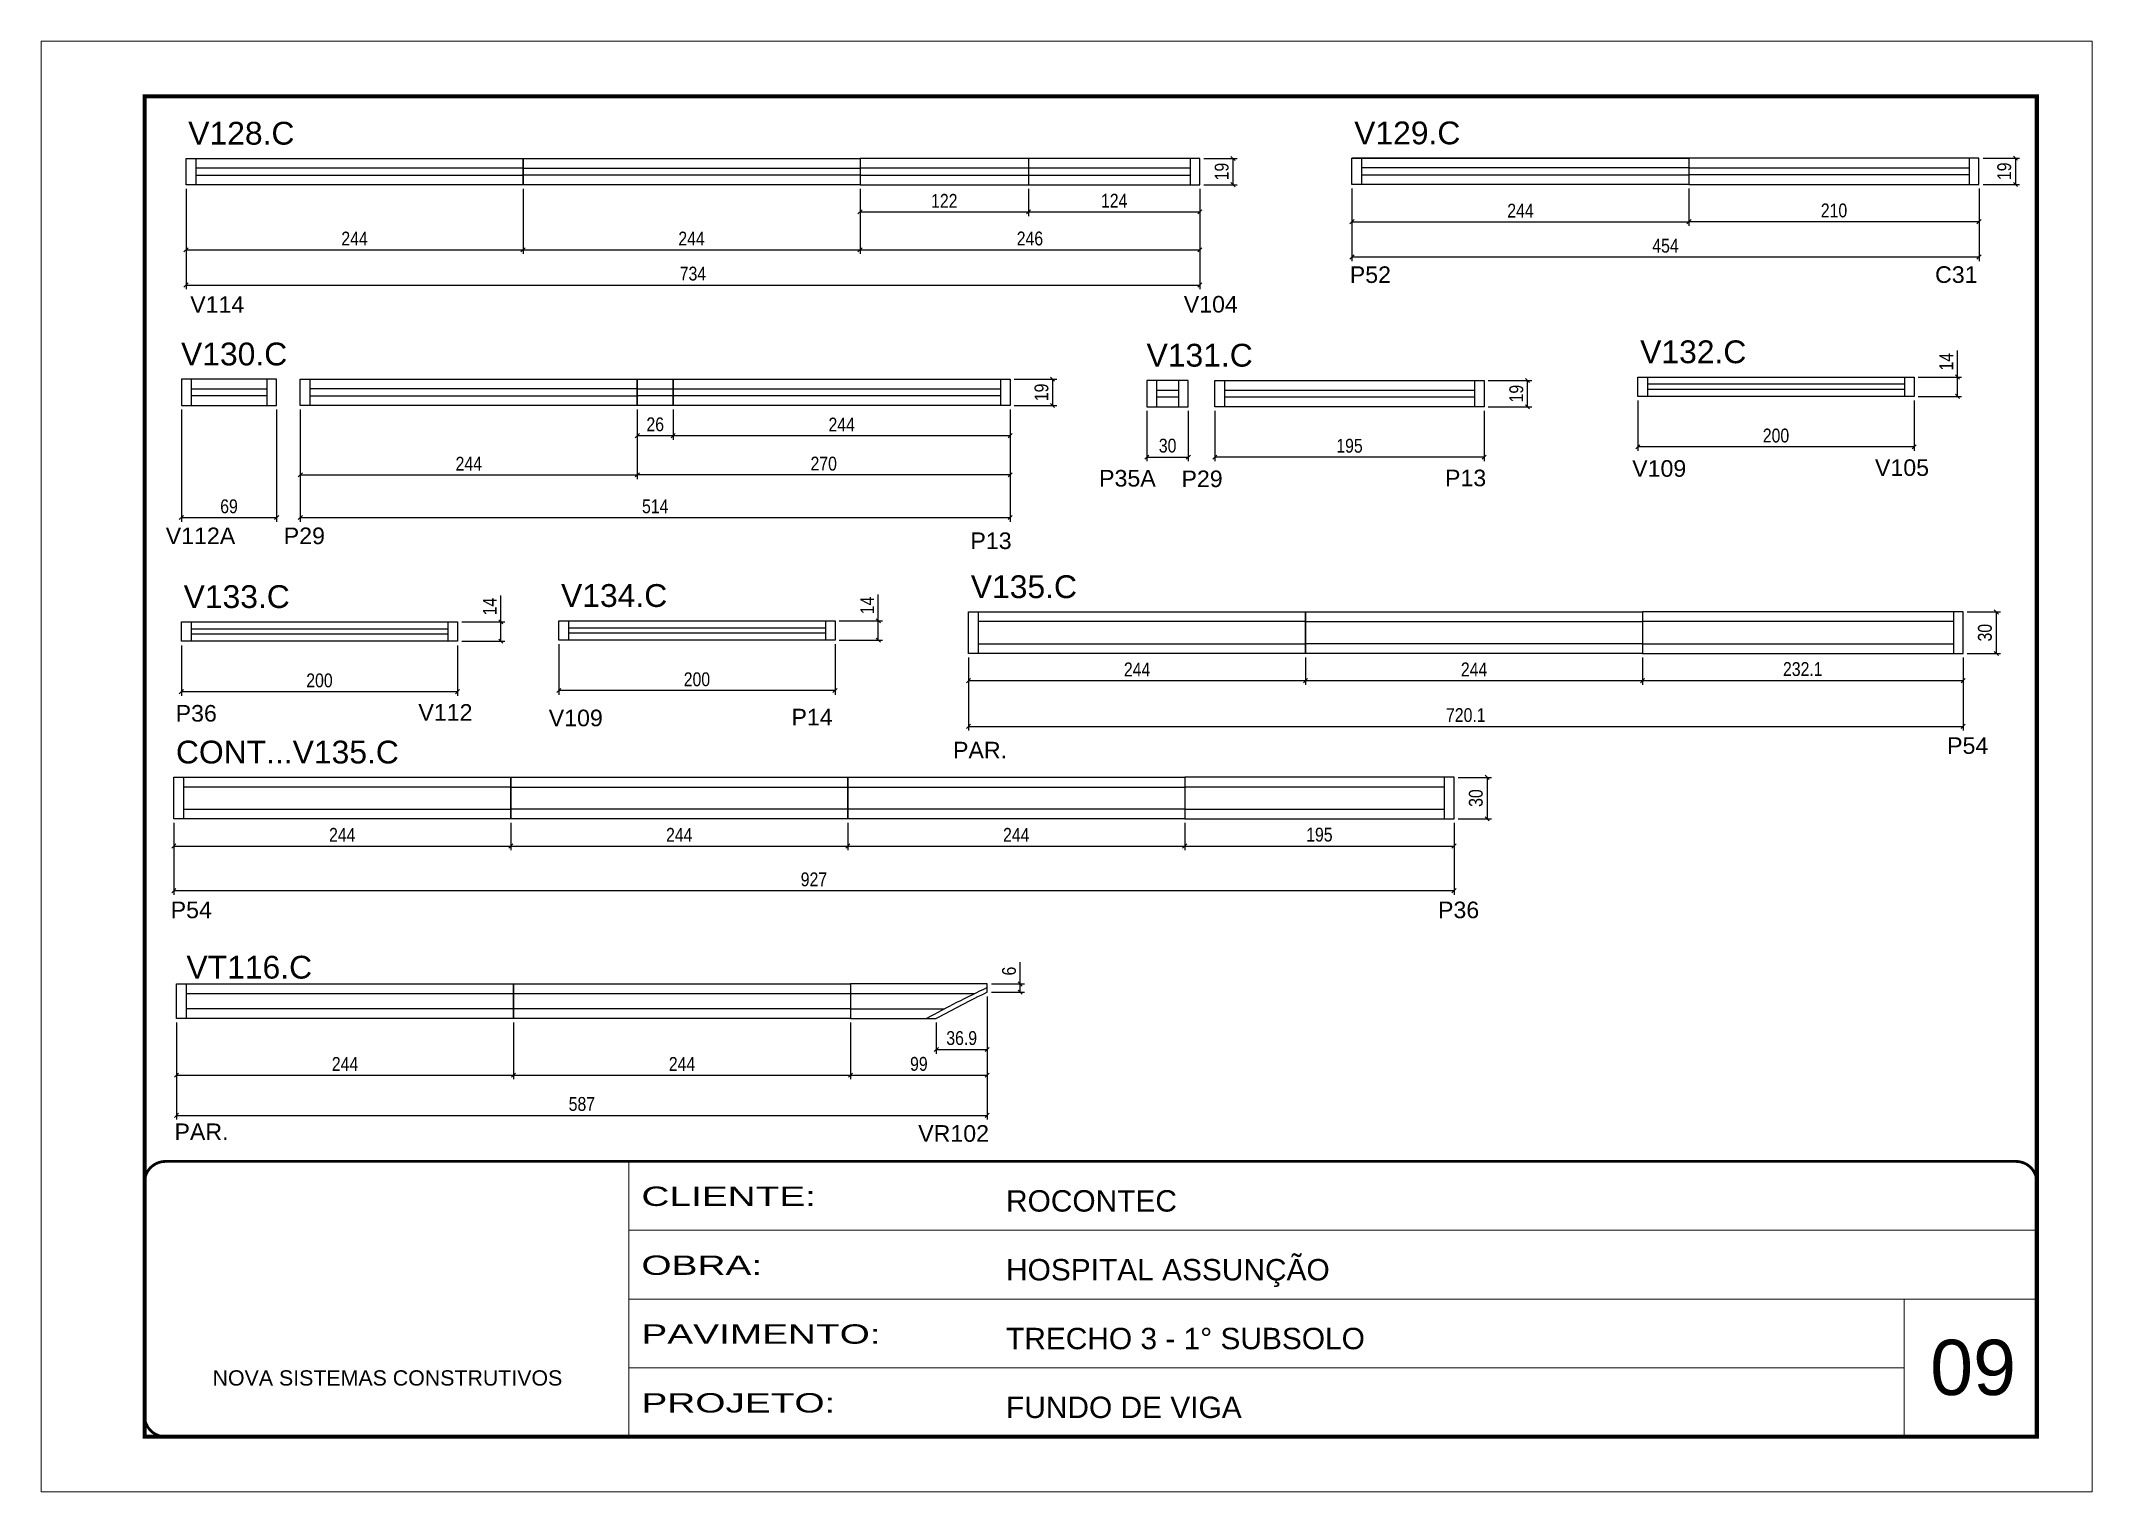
# Model space of a CAD drawing. Extents: x 2815 to 9069, y 548 to 5044.
# Drawn here: x 2815 to 4300, y 1696 to 2746 of the extents above; entities that cross this region are included whole.
import ezdxf

# ---------------------------------------------------------------- set-up
doc = ezdxf.new("R2010")
doc.units = 0
doc.linetypes.add('CONTINUO', pattern=[0])
doc.linetypes.add('DASHED', pattern=[0.75, 0.5, -0.25])
for name, color, linetype in [('5', 5, 'Continuous'), ('COTA', 241, 'Continuous'), ('Cotas', 1, 'Continuous'), ('NOMENCLATURA', 7, 'Continuous'), ('Painéis', 200, 'Continuous'), ('SARR_2.2x7', 40, 'Continuous'), ('SARR_EDITAR', 141, 'Continuous')]:
    doc.layers.add(name, color=color, linetype=linetype)
for name, color, linetype, lineweight in [('CARIMBO', 255, 'Continuous', 9), ('Folhas', 255, 'Continuous', 9), ('Romaneio', 3, 'Continuous', 13), ('SARRAFO DE PRESSAO', 251, 'DASHED', 9)]:
    doc.layers.add(name, color=color, linetype=linetype, lineweight=lineweight)
doc.styles.add('ARIAL', font='arial.ttf')
doc.styles.add('COTA TECNICA', font='techl___.ttf', dxfattribs={"height": 10})
doc.styles.add('COTA TECNICA-50', font='techl___.ttf', dxfattribs={"height": 10})
doc.styles.get("Standard").update_dxf_attribs({"font": 'arial.ttf'})
doc.styles.add('Tecnologia', font='')
doc.styles.get('Tecnologia').set_extended_font_data('Forgotten Futurist')
doc.dimstyles.new('COTA PAINEL-50', dxfattribs={"dimtxt": 10, "dimasz": 3, "dimexe": 3, "dimexo": 3, "dimgap": 3, "dimtad": 1, "dimdec": 1, "dimzin": 12, "dimdsep": 46, "dimtxsty": 'COTA TECNICA-50', "dimblk1": 'OBLIQUE', "dimblk2": 'OBLIQUE', "dimsah": 1, "dimcen": 0.9, "dimclrd": 4, "dimclre": 4, "dimclrt": 240, "dimadec": 1, "dimazin": 3, "dimtfac": 1, "dimtdec": 1, "dimtmove": 0, "dimatfit": 3, "dimfxl": 1, "dimtolj": 1, "dimtzin": 12, "dimarcsym": 0})
doc.dimstyles.new('PAINEL', dxfattribs={"dimtxt": 10, "dimasz": 3, "dimexe": 3, "dimexo": 3, "dimgap": 3, "dimtad": 1, "dimdec": 1, "dimzin": 12, "dimdsep": 46, "dimtxsty": 'COTA TECNICA', "dimblk1": 'OBLIQUE', "dimblk2": 'OBLIQUE', "dimsah": 1, "dimcen": 0.9, "dimclrd": 4, "dimclre": 4, "dimclrt": 240, "dimadec": 1, "dimazin": 3, "dimtfac": 1, "dimtdec": 1, "dimtmove": 0, "dimatfit": 3, "dimfxl": 1, "dimtolj": 1, "dimtzin": 12, "dimarcsym": 0})

msp = doc.modelspace()

# ---------------------------------------------------------------- texts
at = {"layer": '5', "linetype": 'Continuous'}
for s, p in [('P52', (3763.1, 2571.29)), ('C31', (4186.89, 2571.35)), ('V114', (2923.53, 2549.71)), ('V104', (3642.9, 2549.88)), ('P35A', (3581.59, 2423.97)), ('P29', (3641.23, 2423.56)), ('P13', (3832.04, 2424.18)), ('V109', (3967.58, 2431.03)), ('V105', (4143.36, 2431.64)), ('V112A', (2905.8, 2382.29)), ('P29', (2991.24, 2382.29)), ('P13', (3488.43, 2378.73)), ('P36', (2912.96, 2253.86)), ('V112', (3088.73, 2254.47)), ('V109', (3183.09, 2250.5)), ('P14', (3358.86, 2251.12)), ('P54', (4195.59, 2230.49)), ('PAR.', (3475.83, 2227.23)), ('P54', (2909.36, 2111.58)), ('P36', (3826.98, 2111.58)), ('PAR.', (2912.12, 1951.01)), ('VR102', (3450.63, 1949.81))]:
    msp.add_text(s, height=12, rotation=359.99996, dxfattribs=at).set_placement(p)
at = {"layer": 'CARIMBO', "style": 'ARIAL'}
msp.add_text('09', height=40, dxfattribs=at).set_placement((4183.35, 1766.5))
at = {"layer": 'NOMENCLATURA', "linetype": 'Continuous'}
for s, p in [('V128.C', (2922.1, 2671.39)), ('V129.C', (3766.3, 2671.62)), ('V130.C', (2916.86, 2511.63)), ('V131.C', (3615.96, 2510.75)), ('V132.C', (3973.36, 2513.21)), ('V133.C', (2918.74, 2336.05)), ('V134.C', (3192.02, 2336.84)), ('V135.C', (3488.7, 2343.23)), ('CONT...V135.C', (2913.19, 2223.55)), ('VT116.C', (2920.8, 2067.87))]:
    msp.add_text(s, height=16.5, dxfattribs=at).set_placement(p)

# ---------------------------------------------------------------- blocks, each defined once
blk = doc.blocks.new('9999999999')
at = {"color": 30, "linetype": 'CONTINUO'}
for p, q in [((98564.6, 34230.2), (98564.6, 34429.4)), ((98564.6, 34379.6), (99584, 34379.6)), ((98564.6, 34329.8), (99488, 34329.8)), ((99584, 34329.8), (99488, 34329.8)), ((99488, 34329.8), (99488, 34230.2)), ((98564.6, 34280), (99488, 34280))]:
    blk.add_line(p, q, dxfattribs=at)
at = {"color": 30, "linetype": 'CONTINUO', "const_width": 2}
blk.add_lwpolyline([(99584, 34230.2), (99584, 34414.4, 0.414214), (99569, 34429.4), (98229, 34429.4, 0.414214), (98214, 34414.4), (98214, 34245.2, 0.414214), (98229, 34230.2), (99584, 34230.2)], format="xyb", dxfattribs=at)
at = {"layer": 'Folhas'}
blk.add_lwpolyline([(98139, 34190.2), (99624, 34190.2), (99624, 35240.2), (98139, 35240.2)], close=True, dxfattribs=at)
at = {"layer": 'Folhas', "color": 30, "const_width": 3}
blk.add_lwpolyline([(98214, 34230.2), (99584, 34230.2), (99584, 35200.2), (98214, 35200.2)], close=True, dxfattribs=at)
at = {"color": 7, "linetype": 'Continuous', "ltscale": 5, "style": 'ARIAL'}
for s, height, p in [('ROCONTEC', 15.48, (98837.7, 34393.1)), ('HOSPITAL ASSUNÇÃO', 15.483, (98837.7, 34343.3)), ('TRECHO 3 - 1° SUBSOLO', 15.483, (98837.7, 34293.5)), ('NOVA SISTEMAS CONSTRUTIVOS', 11.059, (98263.2, 34267.2)), ('FUNDO DE VIGA', 15.483, (98837.7, 34243.7))]:
    blk.add_text(s, height=height, dxfattribs=at).set_placement(p)
at = {"layer": 'Folhas', "color": 7, "style": 'Tecnologia', "width": 1.5}
for s, p in [('CLIENTE:', (98573.7, 34397.2)), ('OBRA:', (98573.7, 34347.3)), ('PAVIMENTO:', (98573.7, 34297.5)), ('PROJETO:', (98573.7, 34247.7))]:
    blk.add_text(s, height=14, dxfattribs=at).set_placement(p)
blk = doc.blocks.new('_Oblique')
at = {"color": 0, "linetype": 'ByBlock', "lineweight": -2}
blk.add_line((-0.5, -0.5), (0.5, 0.5), dxfattribs=at)
blk = doc.blocks.new('*D301')
at = {"layer": 'COTA', "color": 4, "linetype": 'ByBlock', "lineweight": -2, "transparency": 16777216}
for p, q in [((4008.7, 2639.6), (4008.7, 2612.6)), ((4218.7, 2639.6), (4218.7, 2612.6)), ((4218.7, 2615.6), (4008.7, 2615.6))]:
    blk.add_line(p, q, dxfattribs=at)
at = {"layer": 'Defpoints', "color": 0, "linetype": 'ByBlock', "transparency": 16777216}
for p in [(4008.7, 2642.6), (4218.7, 2642.6), (4008.7, 2615.6)]:
    blk.add_point(p, dxfattribs=at)
at = {"layer": 'COTA', "color": 4, "linetype": 'ByBlock', "lineweight": -2, "transparency": 16777216, "xscale": 3, "yscale": 3, "zscale": 3, "rotation": 180}
blk.add_blockref('_Oblique', (4008.7, 2615.6), dxfattribs=at)
at = {"layer": 'COTA', "color": 4, "linetype": 'ByBlock', "lineweight": -2, "transparency": 16777216, "xscale": 3, "yscale": 3, "zscale": 3}
blk.add_blockref('_Oblique', (4218.7, 2615.6), dxfattribs=at)
at = {"layer": 'COTA', "color": 240, "linetype": 'ByBlock', "transparency": 16777216, "insert": (4113.7, 2623.7), "char_height": 10, "attachment_point": 5, "style": 'COTA TECNICA-50'}
blk.add_mtext('\\A1;210', dxfattribs=at)
blk = doc.blocks.new('*D302')
at = {"layer": 'COTA', "color": 4, "linetype": 'ByBlock', "lineweight": -2, "transparency": 16777216}
for p, q in [((3764.7, 2639.6), (3764.7, 2612.6)), ((4008.7, 2639.6), (4008.7, 2612.6)), ((3764.7, 2615.6), (4008.7, 2615.6))]:
    blk.add_line(p, q, dxfattribs=at)
at = {"layer": 'Defpoints', "color": 0, "linetype": 'ByBlock', "transparency": 16777216}
for p in [(3764.7, 2642.6), (4008.7, 2642.6), (4008.7, 2615.6)]:
    blk.add_point(p, dxfattribs=at)
at = {"layer": 'COTA', "color": 4, "linetype": 'ByBlock', "lineweight": -2, "transparency": 16777216, "xscale": 3, "yscale": 3, "zscale": 3, "rotation": 180}
blk.add_blockref('_Oblique', (3764.7, 2615.6), dxfattribs=at)
at = {"layer": 'COTA', "color": 4, "linetype": 'ByBlock', "lineweight": -2, "transparency": 16777216, "xscale": 3, "yscale": 3, "zscale": 3}
blk.add_blockref('_Oblique', (4008.7, 2615.6), dxfattribs=at)
at = {"layer": 'COTA', "color": 240, "linetype": 'ByBlock', "transparency": 16777216, "insert": (3886.7, 2623.6), "char_height": 10, "attachment_point": 5, "style": 'COTA TECNICA-50'}
blk.add_mtext('\\A1;244', dxfattribs=at)
blk = doc.blocks.new('*D303')
at = {"layer": 'Defpoints', "color": 0, "linetype": 'ByBlock', "transparency": 16777216}
for p in [(4218.7, 2661.6), (4218.7, 2642.6), (4245.1, 2642.6)]:
    blk.add_point(p, dxfattribs=at)
at = {"layer": 'Romaneio', "color": 4, "linetype": 'ByBlock', "lineweight": -2, "transparency": 16777216}
for p, q in [((4221.7, 2661.6), (4248.1, 2661.6)), ((4245.1, 2661.6), (4245.1, 2642.6)), ((4221.7, 2642.6), (4248.1, 2642.6))]:
    blk.add_line(p, q, dxfattribs=at)
at = {"layer": 'Romaneio', "color": 4, "linetype": 'ByBlock', "lineweight": -2, "transparency": 16777216, "xscale": 3, "yscale": 3, "zscale": 3}
for p, rotation in [((4245.1, 2661.6), 90), ((4245.1, 2642.6), 270)]:
    blk.add_blockref('_Oblique', p, dxfattribs=dict(at, rotation=rotation))
at = {"layer": 'Romaneio', "color": 240, "linetype": 'ByBlock', "transparency": 16777216, "insert": (4237, 2652.1), "char_height": 10, "attachment_point": 5, "rotation": 90, "style": 'COTA TECNICA-50'}
blk.add_mtext('\\A1;19', dxfattribs=at)
blk = doc.blocks.new('*D304')
at = {"layer": 'Defpoints', "color": 0, "linetype": 'ByBlock', "transparency": 16777216}
for p in [(3764.7, 2642.6), (4218.7, 2642.6), (4218.7, 2590.1)]:
    blk.add_point(p, dxfattribs=at)
at = {"layer": 'Romaneio', "color": 4, "linetype": 'ByBlock', "lineweight": -2, "transparency": 16777216}
for p, q in [((3764.7, 2639.6), (3764.7, 2587.1)), ((4218.7, 2639.6), (4218.7, 2587.1)), ((3764.7, 2590.1), (4218.7, 2590.1))]:
    blk.add_line(p, q, dxfattribs=at)
at = {"layer": 'Romaneio', "color": 4, "linetype": 'ByBlock', "lineweight": -2, "transparency": 16777216, "xscale": 3, "yscale": 3, "zscale": 3, "rotation": 180}
blk.add_blockref('_Oblique', (3764.7, 2590.1), dxfattribs=at)
at = {"layer": 'Romaneio', "color": 4, "linetype": 'ByBlock', "lineweight": -2, "transparency": 16777216, "xscale": 3, "yscale": 3, "zscale": 3}
blk.add_blockref('_Oblique', (4218.7, 2590.1), dxfattribs=at)
at = {"layer": 'Romaneio', "color": 240, "linetype": 'ByBlock', "transparency": 16777216, "insert": (3991.7, 2598.2), "char_height": 10, "attachment_point": 5, "style": 'COTA TECNICA-50'}
blk.add_mtext('\\A1;454', dxfattribs=at)
blk = doc.blocks.new('*D305')
at = {"layer": 'COTA', "color": 4, "linetype": 'ByBlock', "lineweight": -2, "transparency": 16777216}
for p, q in [((2920.5, 2639.4), (2920.5, 2592.3)), ((3164.5, 2639.4), (3164.5, 2592.3)), ((2920.5, 2595.3), (3164.5, 2595.3))]:
    blk.add_line(p, q, dxfattribs=at)
at = {"layer": 'Defpoints', "color": 0, "linetype": 'ByBlock', "transparency": 16777216}
for p in [(2920.5, 2642.4), (3164.5, 2642.4), (3164.5, 2595.3)]:
    blk.add_point(p, dxfattribs=at)
at = {"layer": 'COTA', "color": 4, "linetype": 'ByBlock', "lineweight": -2, "transparency": 16777216, "xscale": 3, "yscale": 3, "zscale": 3, "rotation": 180}
blk.add_blockref('_Oblique', (2920.5, 2595.3), dxfattribs=at)
at = {"layer": 'COTA', "color": 4, "linetype": 'ByBlock', "lineweight": -2, "transparency": 16777216, "xscale": 3, "yscale": 3, "zscale": 3}
blk.add_blockref('_Oblique', (3164.5, 2595.3), dxfattribs=at)
at = {"layer": 'COTA', "color": 240, "linetype": 'ByBlock', "transparency": 16777216, "insert": (3042.5, 2603.4), "char_height": 10, "attachment_point": 5, "style": 'COTA TECNICA-50'}
blk.add_mtext('\\A1;244', dxfattribs=at)
blk = doc.blocks.new('*D306')
at = {"layer": 'COTA', "color": 4, "linetype": 'ByBlock', "lineweight": -2, "transparency": 16777216}
for p, q in [((3164.5, 2639.4), (3164.5, 2592.3)), ((3408.5, 2639.4), (3408.5, 2592.3)), ((3164.5, 2595.3), (3408.5, 2595.3))]:
    blk.add_line(p, q, dxfattribs=at)
at = {"layer": 'Defpoints', "color": 0, "linetype": 'ByBlock', "transparency": 16777216}
for p in [(3164.5, 2642.4), (3408.5, 2642.4), (3408.5, 2595.3)]:
    blk.add_point(p, dxfattribs=at)
at = {"layer": 'COTA', "color": 4, "linetype": 'ByBlock', "lineweight": -2, "transparency": 16777216, "xscale": 3, "yscale": 3, "zscale": 3, "rotation": 180}
blk.add_blockref('_Oblique', (3164.5, 2595.3), dxfattribs=at)
at = {"layer": 'COTA', "color": 4, "linetype": 'ByBlock', "lineweight": -2, "transparency": 16777216, "xscale": 3, "yscale": 3, "zscale": 3}
blk.add_blockref('_Oblique', (3408.5, 2595.3), dxfattribs=at)
at = {"layer": 'COTA', "color": 240, "linetype": 'ByBlock', "transparency": 16777216, "insert": (3286.5, 2603.4), "char_height": 10, "attachment_point": 5, "style": 'COTA TECNICA-50'}
blk.add_mtext('\\A1;244', dxfattribs=at)
blk = doc.blocks.new('*D101')
at = {"layer": 'COTA', "color": 4, "linetype": 'ByBlock', "lineweight": -2, "transparency": 16777216}
for p, q in [((3408.5, 2639.4), (3408.5, 2592.3)), ((3654.5, 2639.4), (3654.5, 2592.3)), ((3408.5, 2595.3), (3654.5, 2595.3))]:
    blk.add_line(p, q, dxfattribs=at)
at = {"layer": 'Defpoints', "color": 0, "linetype": 'ByBlock', "transparency": 16777216}
for p in [(3408.5, 2642.4), (3654.5, 2642.4), (3654.5, 2595.3)]:
    blk.add_point(p, dxfattribs=at)
at = {"layer": 'COTA', "color": 4, "linetype": 'ByBlock', "lineweight": -2, "transparency": 16777216, "xscale": 3, "yscale": 3, "zscale": 3, "rotation": 180}
blk.add_blockref('_Oblique', (3408.5, 2595.3), dxfattribs=at)
at = {"layer": 'COTA', "color": 4, "linetype": 'ByBlock', "lineweight": -2, "transparency": 16777216, "xscale": 3, "yscale": 3, "zscale": 3}
blk.add_blockref('_Oblique', (3654.5, 2595.3), dxfattribs=at)
at = {"layer": 'COTA', "color": 240, "linetype": 'ByBlock', "transparency": 16777216, "insert": (3531.5, 2603.4), "char_height": 10, "attachment_point": 5, "style": 'COTA TECNICA-50'}
blk.add_mtext('\\A1;246', dxfattribs=at)
blk = doc.blocks.new('*D307')
at = {"layer": 'COTA', "color": 4, "linetype": 'ByBlock', "lineweight": -2, "transparency": 16777216}
for p, q in [((3657.5, 2661.4), (3681.5, 2661.4)), ((3678.5, 2661.4), (3678.5, 2642.4)), ((3657.5, 2642.4), (3681.5, 2642.4))]:
    blk.add_line(p, q, dxfattribs=at)
at = {"layer": 'Defpoints', "color": 0, "linetype": 'ByBlock', "transparency": 16777216}
for p in [(3654.5, 2661.4), (3654.5, 2642.4), (3678.5, 2642.4)]:
    blk.add_point(p, dxfattribs=at)
at = {"layer": 'COTA', "color": 4, "linetype": 'ByBlock', "lineweight": -2, "transparency": 16777216, "xscale": 3, "yscale": 3, "zscale": 3}
for p, rotation in [((3678.5, 2661.4), 90), ((3678.5, 2642.4), 270)]:
    blk.add_blockref('_Oblique', p, dxfattribs=dict(at, rotation=rotation))
at = {"layer": 'COTA', "color": 240, "linetype": 'ByBlock', "transparency": 16777216, "insert": (3670.4, 2651.9), "char_height": 10, "attachment_point": 5, "rotation": 90, "style": 'COTA TECNICA-50'}
blk.add_mtext('\\A1;19', dxfattribs=at)
blk = doc.blocks.new('*D308')
at = {"layer": 'Defpoints', "color": 0, "linetype": 'ByBlock', "transparency": 16777216}
for p in [(2920.5, 2642.4), (3654.5, 2642.4), (3654.5, 2569.8)]:
    blk.add_point(p, dxfattribs=at)
at = {"layer": 'Romaneio', "color": 4, "linetype": 'ByBlock', "lineweight": -2, "transparency": 16777216}
for p, q in [((2920.5, 2639.4), (2920.5, 2566.8)), ((3654.5, 2639.4), (3654.5, 2566.8)), ((2920.5, 2569.8), (3654.5, 2569.8))]:
    blk.add_line(p, q, dxfattribs=at)
at = {"layer": 'Romaneio', "color": 4, "linetype": 'ByBlock', "lineweight": -2, "transparency": 16777216, "xscale": 3, "yscale": 3, "zscale": 3, "rotation": 180}
blk.add_blockref('_Oblique', (2920.5, 2569.8), dxfattribs=at)
at = {"layer": 'Romaneio', "color": 4, "linetype": 'ByBlock', "lineweight": -2, "transparency": 16777216, "xscale": 3, "yscale": 3, "zscale": 3}
blk.add_blockref('_Oblique', (3654.5, 2569.8), dxfattribs=at)
at = {"layer": 'Romaneio', "color": 240, "linetype": 'ByBlock', "transparency": 16777216, "insert": (3287.5, 2578), "char_height": 10, "attachment_point": 5, "style": 'COTA TECNICA-50'}
blk.add_mtext('\\A1;734', dxfattribs=at)
blk = doc.blocks.new('*D309')
at = {"layer": 'COTA', "color": 4, "linetype": 'ByBlock', "lineweight": -2, "transparency": 16777216}
for p, q in [((2917.1, 2479.6), (2917.1, 2398.5)), ((2986.1, 2479.6), (2986.1, 2398.5)), ((2917.1, 2401.5), (2986.1, 2401.5))]:
    blk.add_line(p, q, dxfattribs=at)
at = {"layer": 'Defpoints', "color": 0, "linetype": 'ByBlock', "transparency": 16777216}
for p in [(2917.1, 2482.6), (2986.1, 2482.6), (2986.1, 2401.5)]:
    blk.add_point(p, dxfattribs=at)
at = {"layer": 'COTA', "color": 4, "linetype": 'ByBlock', "lineweight": -2, "transparency": 16777216, "xscale": 3, "yscale": 3, "zscale": 3, "rotation": 180}
blk.add_blockref('_Oblique', (2917.1, 2401.5), dxfattribs=at)
at = {"layer": 'COTA', "color": 4, "linetype": 'ByBlock', "lineweight": -2, "transparency": 16777216, "xscale": 3, "yscale": 3, "zscale": 3}
blk.add_blockref('_Oblique', (2986.1, 2401.5), dxfattribs=at)
at = {"layer": 'COTA', "color": 240, "linetype": 'ByBlock', "transparency": 16777216, "insert": (2951.6, 2409.6), "char_height": 10, "attachment_point": 5, "style": 'COTA TECNICA-50'}
blk.add_mtext('\\A1;69', dxfattribs=at)
blk = doc.blocks.new('*D310')
at = {"layer": 'COTA', "color": 4, "linetype": 'ByBlock', "lineweight": -2, "transparency": 16777216}
for p, q in [((3003.2, 2479.6), (3003.2, 2429.4)), ((3247.2, 2479.6), (3247.2, 2429.4)), ((3003.2, 2432.4), (3247.2, 2432.4))]:
    blk.add_line(p, q, dxfattribs=at)
at = {"layer": 'Defpoints', "color": 0, "linetype": 'ByBlock', "transparency": 16777216}
for p in [(3003.2, 2482.6), (3247.2, 2482.6), (3247.2, 2432.4)]:
    blk.add_point(p, dxfattribs=at)
at = {"layer": 'COTA', "color": 4, "linetype": 'ByBlock', "lineweight": -2, "transparency": 16777216, "xscale": 3, "yscale": 3, "zscale": 3, "rotation": 180}
blk.add_blockref('_Oblique', (3003.2, 2432.4), dxfattribs=at)
at = {"layer": 'COTA', "color": 4, "linetype": 'ByBlock', "lineweight": -2, "transparency": 16777216, "xscale": 3, "yscale": 3, "zscale": 3}
blk.add_blockref('_Oblique', (3247.2, 2432.4), dxfattribs=at)
at = {"layer": 'COTA', "color": 240, "linetype": 'ByBlock', "transparency": 16777216, "insert": (3125.2, 2440.5), "char_height": 10, "attachment_point": 5, "style": 'COTA TECNICA-50'}
blk.add_mtext('\\A1;244', dxfattribs=at)
blk = doc.blocks.new('*D311')
at = {"layer": 'COTA', "color": 4, "linetype": 'ByBlock', "lineweight": -2, "transparency": 16777216}
for p, q in [((3247.2, 2479.6), (3247.2, 2457.8)), ((3273.2, 2479.6), (3273.2, 2457.8)), ((3247.2, 2460.8), (3273.2, 2460.8))]:
    blk.add_line(p, q, dxfattribs=at)
at = {"layer": 'Defpoints', "color": 0, "linetype": 'ByBlock', "transparency": 16777216}
for p in [(3247.2, 2482.6), (3273.2, 2482.6), (3273.2, 2460.8)]:
    blk.add_point(p, dxfattribs=at)
at = {"layer": 'COTA', "color": 4, "linetype": 'ByBlock', "lineweight": -2, "transparency": 16777216, "xscale": 3, "yscale": 3, "zscale": 3, "rotation": 180}
blk.add_blockref('_Oblique', (3247.2, 2460.8), dxfattribs=at)
at = {"layer": 'COTA', "color": 4, "linetype": 'ByBlock', "lineweight": -2, "transparency": 16777216, "xscale": 3, "yscale": 3, "zscale": 3}
blk.add_blockref('_Oblique', (3273.2, 2460.8), dxfattribs=at)
at = {"layer": 'COTA', "color": 240, "linetype": 'ByBlock', "transparency": 16777216, "insert": (3260.2, 2468.9), "char_height": 10, "attachment_point": 5, "style": 'COTA TECNICA-50'}
blk.add_mtext('\\A1;26', dxfattribs=at)
blk = doc.blocks.new('*D312')
at = {"layer": 'COTA', "color": 4, "linetype": 'ByBlock', "lineweight": -2, "transparency": 16777216}
for p, q in [((3273.2, 2479.6), (3273.2, 2457.8)), ((3517.2, 2479.6), (3517.2, 2457.8)), ((3273.2, 2460.8), (3517.2, 2460.8))]:
    blk.add_line(p, q, dxfattribs=at)
at = {"layer": 'Defpoints', "color": 0, "linetype": 'ByBlock', "transparency": 16777216}
for p in [(3273.2, 2482.6), (3517.2, 2482.6), (3517.2, 2460.8)]:
    blk.add_point(p, dxfattribs=at)
at = {"layer": 'COTA', "color": 4, "linetype": 'ByBlock', "lineweight": -2, "transparency": 16777216, "xscale": 3, "yscale": 3, "zscale": 3, "rotation": 180}
blk.add_blockref('_Oblique', (3273.2, 2460.8), dxfattribs=at)
at = {"layer": 'COTA', "color": 4, "linetype": 'ByBlock', "lineweight": -2, "transparency": 16777216, "xscale": 3, "yscale": 3, "zscale": 3}
blk.add_blockref('_Oblique', (3517.2, 2460.8), dxfattribs=at)
at = {"layer": 'COTA', "color": 240, "linetype": 'ByBlock', "transparency": 16777216, "insert": (3395.2, 2468.8), "char_height": 10, "attachment_point": 5, "style": 'COTA TECNICA-50'}
blk.add_mtext('\\A1;244', dxfattribs=at)
blk = doc.blocks.new('*D313')
at = {"layer": 'COTA', "color": 4, "linetype": 'ByBlock', "lineweight": -2, "transparency": 16777216}
for p, q in [((3247.2, 2479.6), (3247.2, 2429.4)), ((3517.2, 2479.6), (3517.2, 2429.4)), ((3517.2, 2432.4), (3247.2, 2432.4))]:
    blk.add_line(p, q, dxfattribs=at)
at = {"layer": 'Defpoints', "color": 0, "linetype": 'ByBlock', "transparency": 16777216}
for p in [(3247.2, 2482.6), (3517.2, 2482.6), (3247.2, 2432.4)]:
    blk.add_point(p, dxfattribs=at)
at = {"layer": 'COTA', "color": 4, "linetype": 'ByBlock', "lineweight": -2, "transparency": 16777216, "xscale": 3, "yscale": 3, "zscale": 3}
for p, rotation in [((3247.2, 2432.4), 180.0000022456254), ((3517.2, 2432.4), 2.2456254456e-06)]:
    blk.add_blockref('_Oblique', p, dxfattribs=dict(at, rotation=rotation))
at = {"layer": 'COTA', "color": 240, "linetype": 'ByBlock', "transparency": 16777216, "insert": (3382.2, 2440.5), "char_height": 10, "attachment_point": 5, "rotation": 0, "style": 'COTA TECNICA-50'}
blk.add_mtext('\\A1;270', dxfattribs=at)
blk = doc.blocks.new('*D102')
at = {"layer": 'COTA', "color": 4, "linetype": 'ByBlock', "lineweight": -2, "transparency": 16777216}
for p, q in [((3520.2, 2501.6), (3550.9, 2501.6)), ((3547.9, 2501.6), (3547.9, 2482.6)), ((3520.2, 2482.6), (3550.9, 2482.6))]:
    blk.add_line(p, q, dxfattribs=at)
at = {"layer": 'Defpoints', "color": 0, "linetype": 'ByBlock', "transparency": 16777216}
for p in [(3517.2, 2501.6), (3517.2, 2482.6), (3547.9, 2482.6)]:
    blk.add_point(p, dxfattribs=at)
at = {"layer": 'COTA', "color": 4, "linetype": 'ByBlock', "lineweight": -2, "transparency": 16777216, "xscale": 3, "yscale": 3, "zscale": 3}
for p, rotation in [((3547.9, 2501.6), 90), ((3547.9, 2482.6), 270)]:
    blk.add_blockref('_Oblique', p, dxfattribs=dict(at, rotation=rotation))
at = {"layer": 'COTA', "color": 240, "linetype": 'ByBlock', "transparency": 16777216, "insert": (3539.9, 2492.1), "char_height": 10, "attachment_point": 5, "rotation": 90, "style": 'COTA TECNICA-50'}
blk.add_mtext('\\A1;19', dxfattribs=at)
blk = doc.blocks.new('*D314')
at = {"layer": 'Defpoints', "color": 0, "linetype": 'ByBlock', "transparency": 16777216}
for p in [(3003.2, 2482.6), (3517.2, 2482.6), (3517.2, 2401.5)]:
    blk.add_point(p, dxfattribs=at)
at = {"layer": 'Romaneio', "color": 4, "linetype": 'ByBlock', "lineweight": -2, "transparency": 16777216}
for p, q in [((3003.2, 2479.6), (3003.2, 2398.5)), ((3517.2, 2479.6), (3517.2, 2398.5)), ((3003.2, 2401.5), (3517.2, 2401.5))]:
    blk.add_line(p, q, dxfattribs=at)
at = {"layer": 'Romaneio', "color": 4, "linetype": 'ByBlock', "lineweight": -2, "transparency": 16777216, "xscale": 3, "yscale": 3, "zscale": 3, "rotation": 180}
blk.add_blockref('_Oblique', (3003.2, 2401.5), dxfattribs=at)
at = {"layer": 'Romaneio', "color": 4, "linetype": 'ByBlock', "lineweight": -2, "transparency": 16777216, "xscale": 3, "yscale": 3, "zscale": 3}
blk.add_blockref('_Oblique', (3517.2, 2401.5), dxfattribs=at)
at = {"layer": 'Romaneio', "color": 240, "linetype": 'ByBlock', "transparency": 16777216, "insert": (3260.2, 2409.6), "char_height": 10, "attachment_point": 5, "style": 'COTA TECNICA-50'}
blk.add_mtext('\\A1;514', dxfattribs=at)
blk = doc.blocks.new('*D411')
at = {"layer": 'COTA', "color": 4, "linetype": 'ByBlock', "lineweight": -2, "transparency": 16777216}
for p, q in [((3616.2, 2478.7), (3616.2, 2442.2)), ((3646.2, 2478.7), (3646.2, 2442.2)), ((3616.2, 2445.2), (3646.2, 2445.2))]:
    blk.add_line(p, q, dxfattribs=at)
at = {"layer": 'Defpoints', "color": 0, "linetype": 'ByBlock', "transparency": 16777216}
for p in [(3616.2, 2481.7), (3646.2, 2481.7), (3646.2, 2445.2)]:
    blk.add_point(p, dxfattribs=at)
at = {"layer": 'COTA', "color": 4, "linetype": 'ByBlock', "lineweight": -2, "transparency": 16777216, "xscale": 3, "yscale": 3, "zscale": 3, "rotation": 180}
blk.add_blockref('_Oblique', (3616.2, 2445.2), dxfattribs=at)
at = {"layer": 'COTA', "color": 4, "linetype": 'ByBlock', "lineweight": -2, "transparency": 16777216, "xscale": 3, "yscale": 3, "zscale": 3}
blk.add_blockref('_Oblique', (3646.2, 2445.2), dxfattribs=at)
at = {"layer": 'COTA', "color": 240, "linetype": 'ByBlock', "transparency": 16777216, "insert": (3631.2, 2453.5), "char_height": 10, "attachment_point": 5, "style": 'COTA TECNICA-50'}
blk.add_mtext('\\A1;30', dxfattribs=at)
blk = doc.blocks.new('*D412')
at = {"layer": 'COTA', "color": 4, "linetype": 'ByBlock', "lineweight": -2, "transparency": 16777216}
for p, q in [((3665.4, 2478.7), (3665.4, 2442.2)), ((3860.4, 2478.7), (3860.4, 2442.2)), ((3860.4, 2445.2), (3665.4, 2445.2))]:
    blk.add_line(p, q, dxfattribs=at)
at = {"layer": 'Defpoints', "color": 0, "linetype": 'ByBlock', "transparency": 16777216}
for p in [(3665.4, 2481.7), (3860.4, 2481.7), (3665.4, 2445.2)]:
    blk.add_point(p, dxfattribs=at)
at = {"layer": 'COTA', "color": 4, "linetype": 'ByBlock', "lineweight": -2, "transparency": 16777216, "xscale": 3, "yscale": 3, "zscale": 3, "rotation": 180}
blk.add_blockref('_Oblique', (3665.4, 2445.2), dxfattribs=at)
at = {"layer": 'COTA', "color": 4, "linetype": 'ByBlock', "lineweight": -2, "transparency": 16777216, "xscale": 3, "yscale": 3, "zscale": 3}
blk.add_blockref('_Oblique', (3860.4, 2445.2), dxfattribs=at)
at = {"layer": 'COTA', "color": 240, "linetype": 'ByBlock', "transparency": 16777216, "insert": (3762.9, 2453.4), "char_height": 10, "attachment_point": 5, "style": 'COTA TECNICA-50'}
blk.add_mtext('\\A1;195', dxfattribs=at)
blk = doc.blocks.new('*D413')
at = {"layer": 'Defpoints', "color": 0, "linetype": 'ByBlock', "transparency": 16777216}
for p in [(3860.4, 2500.7), (3891.8, 2500.7), (3860.4, 2481.7)]:
    blk.add_point(p, dxfattribs=at)
at = {"layer": 'Romaneio', "color": 4, "linetype": 'ByBlock', "lineweight": -2, "transparency": 16777216}
for p, q in [((3863.4, 2500.7), (3894.8, 2500.7)), ((3891.8, 2481.7), (3891.8, 2500.7)), ((3863.4, 2481.7), (3894.8, 2481.7))]:
    blk.add_line(p, q, dxfattribs=at)
at = {"layer": 'Romaneio', "color": 4, "linetype": 'ByBlock', "lineweight": -2, "transparency": 16777216, "xscale": 3, "yscale": 3, "zscale": 3}
for p, rotation in [((3891.8, 2500.7), 90), ((3891.8, 2481.7), 270)]:
    blk.add_blockref('_Oblique', p, dxfattribs=dict(at, rotation=rotation))
at = {"layer": 'Romaneio', "color": 240, "linetype": 'ByBlock', "transparency": 16777216, "insert": (3883.7, 2491.2), "char_height": 10, "attachment_point": 5, "rotation": 90, "style": 'COTA TECNICA-50'}
blk.add_mtext('\\A1;19', dxfattribs=at)
blk = doc.blocks.new('*D414')
at = {"layer": 'COTA', "color": 4, "linetype": 'ByBlock', "lineweight": -2, "transparency": 16777216}
for p, q in [((3971.7, 2486.2), (3971.7, 2449.7)), ((4171.7, 2486.2), (4171.7, 2449.7)), ((4171.7, 2452.7), (3971.7, 2452.7))]:
    blk.add_line(p, q, dxfattribs=at)
at = {"layer": 'Defpoints', "color": 0, "linetype": 'ByBlock', "transparency": 16777216}
for p in [(3971.7, 2489.2), (4171.7, 2489.2), (3971.7, 2452.7)]:
    blk.add_point(p, dxfattribs=at)
at = {"layer": 'COTA', "color": 4, "linetype": 'ByBlock', "lineweight": -2, "transparency": 16777216, "xscale": 3, "yscale": 3, "zscale": 3, "rotation": 180}
blk.add_blockref('_Oblique', (3971.7, 2452.7), dxfattribs=at)
at = {"layer": 'COTA', "color": 4, "linetype": 'ByBlock', "lineweight": -2, "transparency": 16777216, "xscale": 3, "yscale": 3, "zscale": 3}
blk.add_blockref('_Oblique', (4171.7, 2452.7), dxfattribs=at)
at = {"layer": 'COTA', "color": 240, "linetype": 'ByBlock', "transparency": 16777216, "insert": (4071.7, 2460.8), "char_height": 10, "attachment_point": 5, "style": 'COTA TECNICA-50'}
blk.add_mtext('\\A1;200', dxfattribs=at)
blk = doc.blocks.new('*D415')
at = {"layer": 'Defpoints', "color": 0, "linetype": 'ByBlock', "transparency": 16777216}
for p in [(4171.7, 2503.2), (4203.1, 2503.2), (4171.7, 2489.2)]:
    blk.add_point(p, dxfattribs=at)
at = {"layer": 'Romaneio', "color": 4, "linetype": 'ByBlock', "lineweight": -2, "transparency": 16777216}
for p, q in [((4203.1, 2503.2), (4203.1, 2522.3)), ((4174.7, 2503.2), (4206.1, 2503.2)), ((4203.1, 2489.2), (4203.1, 2503.2)), ((4174.7, 2489.2), (4206.1, 2489.2))]:
    blk.add_line(p, q, dxfattribs=at)
at = {"layer": 'Romaneio', "color": 4, "linetype": 'ByBlock', "lineweight": -2, "transparency": 16777216, "xscale": 3, "yscale": 3, "zscale": 3}
for p, rotation in [((4203.1, 2503.2), 90), ((4203.1, 2489.2), 270)]:
    blk.add_blockref('_Oblique', p, dxfattribs=dict(at, rotation=rotation))
at = {"layer": 'Romaneio', "color": 240, "linetype": 'ByBlock', "transparency": 16777216, "insert": (4195, 2514.3), "char_height": 10, "attachment_point": 5, "rotation": 90, "style": 'COTA TECNICA-50'}
blk.add_mtext('\\A1;14', dxfattribs=at)
blk = doc.blocks.new('*D416')
at = {"layer": 'COTA', "color": 4, "linetype": 'ByBlock', "lineweight": -2, "transparency": 16777216}
for p, q in [((2917.1, 2309), (2917.1, 2272.5)), ((3117.1, 2309), (3117.1, 2272.5)), ((3117.1, 2275.5), (2917.1, 2275.5))]:
    blk.add_line(p, q, dxfattribs=at)
at = {"layer": 'Defpoints', "color": 0, "linetype": 'ByBlock', "transparency": 16777216}
for p in [(2917.1, 2312), (3117.1, 2312), (2917.1, 2275.5)]:
    blk.add_point(p, dxfattribs=at)
at = {"layer": 'COTA', "color": 4, "linetype": 'ByBlock', "lineweight": -2, "transparency": 16777216, "xscale": 3, "yscale": 3, "zscale": 3, "rotation": 180}
blk.add_blockref('_Oblique', (2917.1, 2275.5), dxfattribs=at)
at = {"layer": 'COTA', "color": 4, "linetype": 'ByBlock', "lineweight": -2, "transparency": 16777216, "xscale": 3, "yscale": 3, "zscale": 3}
blk.add_blockref('_Oblique', (3117.1, 2275.5), dxfattribs=at)
at = {"layer": 'COTA', "color": 240, "linetype": 'ByBlock', "transparency": 16777216, "insert": (3017.1, 2283.6), "char_height": 10, "attachment_point": 5, "style": 'COTA TECNICA-50'}
blk.add_mtext('\\A1;200', dxfattribs=at)
blk = doc.blocks.new('*D417')
at = {"layer": 'Defpoints', "color": 0, "linetype": 'ByBlock', "transparency": 16777216}
for p in [(3117.1, 2326), (3148.4, 2326), (3117.1, 2312)]:
    blk.add_point(p, dxfattribs=at)
at = {"layer": 'Romaneio', "color": 4, "linetype": 'ByBlock', "lineweight": -2, "transparency": 16777216}
for p, q in [((3148.4, 2326), (3148.4, 2345.1)), ((3120.1, 2326), (3151.4, 2326)), ((3148.4, 2312), (3148.4, 2326)), ((3120.1, 2312), (3151.4, 2312))]:
    blk.add_line(p, q, dxfattribs=at)
at = {"layer": 'Romaneio', "color": 4, "linetype": 'ByBlock', "lineweight": -2, "transparency": 16777216, "xscale": 3, "yscale": 3, "zscale": 3}
for p, rotation in [((3148.4, 2326), 90), ((3148.4, 2312), 270)]:
    blk.add_blockref('_Oblique', p, dxfattribs=dict(at, rotation=rotation))
at = {"layer": 'Romaneio', "color": 240, "linetype": 'ByBlock', "transparency": 16777216, "insert": (3140.4, 2337.1), "char_height": 10, "attachment_point": 5, "rotation": 90, "style": 'COTA TECNICA-50'}
blk.add_mtext('\\A1;14', dxfattribs=at)
blk = doc.blocks.new('*D418')
at = {"layer": 'COTA', "color": 4, "linetype": 'ByBlock', "lineweight": -2, "transparency": 16777216}
for p, q in [((3190.4, 2309.8), (3190.4, 2273.3)), ((3390.4, 2309.8), (3390.4, 2273.3)), ((3390.4, 2276.3), (3190.4, 2276.3))]:
    blk.add_line(p, q, dxfattribs=at)
at = {"layer": 'Defpoints', "color": 0, "linetype": 'ByBlock', "transparency": 16777216}
for p in [(3190.4, 2312.8), (3390.4, 2312.8), (3190.4, 2276.3)]:
    blk.add_point(p, dxfattribs=at)
at = {"layer": 'COTA', "color": 4, "linetype": 'ByBlock', "lineweight": -2, "transparency": 16777216, "xscale": 3, "yscale": 3, "zscale": 3, "rotation": 180}
blk.add_blockref('_Oblique', (3190.4, 2276.3), dxfattribs=at)
at = {"layer": 'COTA', "color": 4, "linetype": 'ByBlock', "lineweight": -2, "transparency": 16777216, "xscale": 3, "yscale": 3, "zscale": 3}
blk.add_blockref('_Oblique', (3390.4, 2276.3), dxfattribs=at)
at = {"layer": 'COTA', "color": 240, "linetype": 'ByBlock', "transparency": 16777216, "insert": (3290.4, 2284.4), "char_height": 10, "attachment_point": 5, "style": 'COTA TECNICA-50'}
blk.add_mtext('\\A1;200', dxfattribs=at)
blk = doc.blocks.new('*D419')
at = {"layer": 'Defpoints', "color": 0, "linetype": 'ByBlock', "transparency": 16777216}
for p in [(3390.4, 2326.8), (3421.7, 2326.8), (3390.4, 2312.8)]:
    blk.add_point(p, dxfattribs=at)
at = {"layer": 'Romaneio', "color": 4, "linetype": 'ByBlock', "lineweight": -2, "transparency": 16777216}
for p, q in [((3421.7, 2326.8), (3421.7, 2345.9)), ((3393.4, 2326.8), (3424.7, 2326.8)), ((3421.7, 2312.8), (3421.7, 2326.8)), ((3393.4, 2312.8), (3424.7, 2312.8))]:
    blk.add_line(p, q, dxfattribs=at)
at = {"layer": 'Romaneio', "color": 4, "linetype": 'ByBlock', "lineweight": -2, "transparency": 16777216, "xscale": 3, "yscale": 3, "zscale": 3}
for p, rotation in [((3421.7, 2326.8), 90), ((3421.7, 2312.8), 270)]:
    blk.add_blockref('_Oblique', p, dxfattribs=dict(at, rotation=rotation))
at = {"layer": 'Romaneio', "color": 240, "linetype": 'ByBlock', "transparency": 16777216, "insert": (3413.7, 2337.9), "char_height": 10, "attachment_point": 5, "rotation": 90, "style": 'COTA TECNICA-50'}
blk.add_mtext('\\A1;14', dxfattribs=at)
blk = doc.blocks.new('*D420')
at = {"layer": 'COTA', "color": 4, "linetype": 'ByBlock', "lineweight": -2, "transparency": 16777216}
for p, q in [((3487.1, 2300.2), (3487.1, 2280.5)), ((3731.1, 2300.2), (3731.1, 2280.5)), ((3487.1, 2283.5), (3731.1, 2283.5))]:
    blk.add_line(p, q, dxfattribs=at)
at = {"layer": 'Defpoints', "color": 0, "linetype": 'ByBlock', "transparency": 16777216}
for p in [(3487.1, 2303.2), (3731.1, 2303.2), (3731.1, 2283.5)]:
    blk.add_point(p, dxfattribs=at)
at = {"layer": 'COTA', "color": 4, "linetype": 'ByBlock', "lineweight": -2, "transparency": 16777216, "xscale": 3, "yscale": 3, "zscale": 3, "rotation": 180}
blk.add_blockref('_Oblique', (3487.1, 2283.5), dxfattribs=at)
at = {"layer": 'COTA', "color": 4, "linetype": 'ByBlock', "lineweight": -2, "transparency": 16777216, "xscale": 3, "yscale": 3, "zscale": 3}
blk.add_blockref('_Oblique', (3731.1, 2283.5), dxfattribs=at)
at = {"layer": 'COTA', "color": 240, "linetype": 'ByBlock', "transparency": 16777216, "insert": (3609.1, 2291.6), "char_height": 10, "attachment_point": 5, "style": 'COTA TECNICA-50'}
blk.add_mtext('\\A1;244', dxfattribs=at)
blk = doc.blocks.new('*D421')
at = {"layer": 'COTA', "color": 4, "linetype": 'ByBlock', "lineweight": -2, "transparency": 16777216}
for p, q in [((3731.1, 2300.2), (3731.1, 2280.5)), ((3975.1, 2300.2), (3975.1, 2280.5)), ((3731.1, 2283.5), (3975.1, 2283.5))]:
    blk.add_line(p, q, dxfattribs=at)
at = {"layer": 'Defpoints', "color": 0, "linetype": 'ByBlock', "transparency": 16777216}
for p in [(3731.1, 2303.2), (3975.1, 2303.2), (3975.1, 2283.5)]:
    blk.add_point(p, dxfattribs=at)
at = {"layer": 'COTA', "color": 4, "linetype": 'ByBlock', "lineweight": -2, "transparency": 16777216, "xscale": 3, "yscale": 3, "zscale": 3, "rotation": 180}
blk.add_blockref('_Oblique', (3731.1, 2283.5), dxfattribs=at)
at = {"layer": 'COTA', "color": 4, "linetype": 'ByBlock', "lineweight": -2, "transparency": 16777216, "xscale": 3, "yscale": 3, "zscale": 3}
blk.add_blockref('_Oblique', (3975.1, 2283.5), dxfattribs=at)
at = {"layer": 'COTA', "color": 240, "linetype": 'ByBlock', "transparency": 16777216, "insert": (3853.1, 2291.6), "char_height": 10, "attachment_point": 5, "style": 'COTA TECNICA-50'}
blk.add_mtext('\\A1;244', dxfattribs=at)
blk = doc.blocks.new('*D130')
at = {"layer": 'COTA', "color": 4, "linetype": 'ByBlock', "lineweight": -2, "transparency": 16777216}
for p, q in [((3975.1, 2300.2), (3975.1, 2280.5)), ((4207.2, 2300.2), (4207.2, 2280.5)), ((3975.1, 2283.5), (4207.2, 2283.5))]:
    blk.add_line(p, q, dxfattribs=at)
at = {"layer": 'Defpoints', "color": 0, "linetype": 'ByBlock', "transparency": 16777216}
for p in [(3975.1, 2303.2), (4207.2, 2303.2), (4207.2, 2283.5)]:
    blk.add_point(p, dxfattribs=at)
at = {"layer": 'COTA', "color": 4, "linetype": 'ByBlock', "lineweight": -2, "transparency": 16777216, "xscale": 3, "yscale": 3, "zscale": 3, "rotation": 180}
blk.add_blockref('_Oblique', (3975.1, 2283.5), dxfattribs=at)
at = {"layer": 'COTA', "color": 4, "linetype": 'ByBlock', "lineweight": -2, "transparency": 16777216, "xscale": 3, "yscale": 3, "zscale": 3}
blk.add_blockref('_Oblique', (4207.2, 2283.5), dxfattribs=at)
at = {"layer": 'COTA', "color": 240, "linetype": 'ByBlock', "transparency": 16777216, "insert": (4091.1, 2291.8), "char_height": 10, "attachment_point": 5, "style": 'COTA TECNICA-50'}
blk.add_mtext('\\A1;232.1', dxfattribs=at)
blk = doc.blocks.new('*D422')
at = {"layer": 'COTA', "color": 4, "linetype": 'ByBlock', "lineweight": -2, "transparency": 16777216}
for p, q in [((4210.2, 2333.2), (4234.2, 2333.2)), ((4231.2, 2333.2), (4231.2, 2303.2)), ((4210.2, 2303.2), (4234.2, 2303.2))]:
    blk.add_line(p, q, dxfattribs=at)
at = {"layer": 'Defpoints', "color": 0, "linetype": 'ByBlock', "transparency": 16777216}
for p in [(4207.2, 2333.2), (4207.2, 2303.2), (4231.2, 2303.2)]:
    blk.add_point(p, dxfattribs=at)
at = {"layer": 'COTA', "color": 4, "linetype": 'ByBlock', "lineweight": -2, "transparency": 16777216, "xscale": 3, "yscale": 3, "zscale": 3}
for p, rotation in [((4231.2, 2333.2), 90), ((4231.2, 2303.2), 270)]:
    blk.add_blockref('_Oblique', p, dxfattribs=dict(at, rotation=rotation))
at = {"layer": 'COTA', "color": 240, "linetype": 'ByBlock', "transparency": 16777216, "insert": (4223, 2318.2), "char_height": 10, "attachment_point": 5, "rotation": 90, "style": 'COTA TECNICA-50'}
blk.add_mtext('\\A1;30', dxfattribs=at)
blk = doc.blocks.new('*D423')
at = {"layer": 'Defpoints', "color": 0, "linetype": 'ByBlock', "transparency": 16777216}
for p in [(3487.1, 2303.2), (4207.2, 2303.2), (4207.2, 2250.4)]:
    blk.add_point(p, dxfattribs=at)
at = {"layer": 'Romaneio', "color": 4, "linetype": 'ByBlock', "lineweight": -2, "transparency": 16777216}
for p, q in [((3487.1, 2300.2), (3487.1, 2247.4)), ((4207.2, 2300.2), (4207.2, 2247.4)), ((3487.1, 2250.4), (4207.2, 2250.4))]:
    blk.add_line(p, q, dxfattribs=at)
at = {"layer": 'Romaneio', "color": 4, "linetype": 'ByBlock', "lineweight": -2, "transparency": 16777216, "xscale": 3, "yscale": 3, "zscale": 3, "rotation": 180}
blk.add_blockref('_Oblique', (3487.1, 2250.4), dxfattribs=at)
at = {"layer": 'Romaneio', "color": 4, "linetype": 'ByBlock', "lineweight": -2, "transparency": 16777216, "xscale": 3, "yscale": 3, "zscale": 3}
blk.add_blockref('_Oblique', (4207.2, 2250.4), dxfattribs=at)
at = {"layer": 'Romaneio', "color": 240, "linetype": 'ByBlock', "transparency": 16777216, "insert": (3847.1, 2258.5), "char_height": 10, "attachment_point": 5, "style": 'COTA TECNICA-50'}
blk.add_mtext('\\A1;720.1', dxfattribs=at)
blk = doc.blocks.new('*D424')
at = {"layer": 'COTA', "color": 4, "linetype": 'ByBlock', "lineweight": -2, "transparency": 16777216}
for p, q in [((2911.6, 2180.5), (2911.6, 2160.8)), ((3155.6, 2180.5), (3155.6, 2160.8)), ((2911.6, 2163.8), (3155.6, 2163.8))]:
    blk.add_line(p, q, dxfattribs=at)
at = {"layer": 'Defpoints', "color": 0, "linetype": 'ByBlock', "transparency": 16777216}
for p in [(2911.6, 2183.5), (3155.6, 2183.5), (3155.6, 2163.8)]:
    blk.add_point(p, dxfattribs=at)
at = {"layer": 'COTA', "color": 4, "linetype": 'ByBlock', "lineweight": -2, "transparency": 16777216, "xscale": 3, "yscale": 3, "zscale": 3, "rotation": 180}
blk.add_blockref('_Oblique', (2911.6, 2163.8), dxfattribs=at)
at = {"layer": 'COTA', "color": 4, "linetype": 'ByBlock', "lineweight": -2, "transparency": 16777216, "xscale": 3, "yscale": 3, "zscale": 3}
blk.add_blockref('_Oblique', (3155.6, 2163.8), dxfattribs=at)
at = {"layer": 'COTA', "color": 240, "linetype": 'ByBlock', "transparency": 16777216, "insert": (3033.6, 2171.9), "char_height": 10, "attachment_point": 5, "style": 'COTA TECNICA-50'}
blk.add_mtext('\\A1;244', dxfattribs=at)
blk = doc.blocks.new('*D425')
at = {"layer": 'COTA', "color": 4, "linetype": 'ByBlock', "lineweight": -2, "transparency": 16777216}
for p, q in [((3155.6, 2180.5), (3155.6, 2160.8)), ((3399.6, 2180.5), (3399.6, 2160.8)), ((3155.6, 2163.8), (3399.6, 2163.8))]:
    blk.add_line(p, q, dxfattribs=at)
at = {"layer": 'Defpoints', "color": 0, "linetype": 'ByBlock', "transparency": 16777216}
for p in [(3155.6, 2183.5), (3399.6, 2183.5), (3399.6, 2163.8)]:
    blk.add_point(p, dxfattribs=at)
at = {"layer": 'COTA', "color": 4, "linetype": 'ByBlock', "lineweight": -2, "transparency": 16777216, "xscale": 3, "yscale": 3, "zscale": 3, "rotation": 180}
blk.add_blockref('_Oblique', (3155.6, 2163.8), dxfattribs=at)
at = {"layer": 'COTA', "color": 4, "linetype": 'ByBlock', "lineweight": -2, "transparency": 16777216, "xscale": 3, "yscale": 3, "zscale": 3}
blk.add_blockref('_Oblique', (3399.6, 2163.8), dxfattribs=at)
at = {"layer": 'COTA', "color": 240, "linetype": 'ByBlock', "transparency": 16777216, "insert": (3277.6, 2171.9), "char_height": 10, "attachment_point": 5, "style": 'COTA TECNICA-50'}
blk.add_mtext('\\A1;244', dxfattribs=at)
blk = doc.blocks.new('*D131')
at = {"layer": 'COTA', "color": 4, "linetype": 'ByBlock', "lineweight": -2, "transparency": 16777216}
for p, q in [((3643.6, 2180.5), (3643.6, 2160.8)), ((3838.6, 2180.5), (3838.6, 2160.8)), ((3643.6, 2163.8), (3838.6, 2163.8))]:
    blk.add_line(p, q, dxfattribs=at)
at = {"layer": 'Defpoints', "color": 0, "linetype": 'ByBlock', "transparency": 16777216}
for p in [(3643.6, 2183.5), (3838.6, 2183.5), (3838.6, 2163.8)]:
    blk.add_point(p, dxfattribs=at)
at = {"layer": 'COTA', "color": 4, "linetype": 'ByBlock', "lineweight": -2, "transparency": 16777216, "xscale": 3, "yscale": 3, "zscale": 3, "rotation": 180}
blk.add_blockref('_Oblique', (3643.6, 2163.8), dxfattribs=at)
at = {"layer": 'COTA', "color": 4, "linetype": 'ByBlock', "lineweight": -2, "transparency": 16777216, "xscale": 3, "yscale": 3, "zscale": 3}
blk.add_blockref('_Oblique', (3838.6, 2163.8), dxfattribs=at)
at = {"layer": 'COTA', "color": 240, "linetype": 'ByBlock', "transparency": 16777216, "insert": (3741.1, 2172), "char_height": 10, "attachment_point": 5, "style": 'COTA TECNICA-50'}
blk.add_mtext('\\A1;195', dxfattribs=at)
blk = doc.blocks.new('*D426')
at = {"layer": 'COTA', "color": 4, "linetype": 'ByBlock', "lineweight": -2, "transparency": 16777216}
for p, q in [((3841.6, 2213.5), (3865.6, 2213.5)), ((3862.6, 2213.5), (3862.6, 2183.5)), ((3841.6, 2183.5), (3865.6, 2183.5))]:
    blk.add_line(p, q, dxfattribs=at)
at = {"layer": 'Defpoints', "color": 0, "linetype": 'ByBlock', "transparency": 16777216}
for p in [(3838.6, 2213.5), (3838.6, 2183.5), (3862.6, 2183.5)]:
    blk.add_point(p, dxfattribs=at)
at = {"layer": 'COTA', "color": 4, "linetype": 'ByBlock', "lineweight": -2, "transparency": 16777216, "xscale": 3, "yscale": 3, "zscale": 3}
for p, rotation in [((3862.6, 2213.5), 90), ((3862.6, 2183.5), 270)]:
    blk.add_blockref('_Oblique', p, dxfattribs=dict(at, rotation=rotation))
at = {"layer": 'COTA', "color": 240, "linetype": 'ByBlock', "transparency": 16777216, "insert": (3854.4, 2198.5), "char_height": 10, "attachment_point": 5, "rotation": 90, "style": 'COTA TECNICA-50'}
blk.add_mtext('\\A1;30', dxfattribs=at)
blk = doc.blocks.new('*D427')
at = {"layer": 'Defpoints', "color": 0, "linetype": 'ByBlock', "transparency": 16777216}
for p in [(2911.6, 2183.5), (3838.6, 2183.5), (3838.6, 2131.5)]:
    blk.add_point(p, dxfattribs=at)
at = {"layer": 'Romaneio', "color": 4, "linetype": 'ByBlock', "lineweight": -2, "transparency": 16777216}
for p, q in [((2911.6, 2180.5), (2911.6, 2128.5)), ((3838.6, 2180.5), (3838.6, 2128.5)), ((2911.6, 2131.5), (3838.6, 2131.5))]:
    blk.add_line(p, q, dxfattribs=at)
at = {"layer": 'Romaneio', "color": 4, "linetype": 'ByBlock', "lineweight": -2, "transparency": 16777216, "xscale": 3, "yscale": 3, "zscale": 3, "rotation": 180}
blk.add_blockref('_Oblique', (2911.6, 2131.5), dxfattribs=at)
at = {"layer": 'Romaneio', "color": 4, "linetype": 'ByBlock', "lineweight": -2, "transparency": 16777216, "xscale": 3, "yscale": 3, "zscale": 3}
blk.add_blockref('_Oblique', (3838.6, 2131.5), dxfattribs=at)
at = {"layer": 'Romaneio', "color": 240, "linetype": 'ByBlock', "transparency": 16777216, "insert": (3375.1, 2139.6), "char_height": 10, "attachment_point": 5, "style": 'COTA TECNICA-50'}
blk.add_mtext('\\A1;927', dxfattribs=at)
blk = doc.blocks.new('*D95')
at = {"layer": 'COTA', "color": 4, "linetype": 'ByBlock', "lineweight": -2, "transparency": 16777216}
for p, q in [((3399.6, 2180.5), (3399.6, 2160.8)), ((3643.6, 2180.5), (3643.6, 2160.8)), ((3399.6, 2163.8), (3643.6, 2163.8))]:
    blk.add_line(p, q, dxfattribs=at)
at = {"layer": 'Defpoints', "color": 0, "linetype": 'ByBlock', "transparency": 16777216}
for p in [(3399.6, 2183.5), (3643.6, 2183.5), (3643.6, 2163.8)]:
    blk.add_point(p, dxfattribs=at)
at = {"layer": 'COTA', "color": 4, "linetype": 'ByBlock', "lineweight": -2, "transparency": 16777216, "xscale": 3, "yscale": 3, "zscale": 3, "rotation": 180}
blk.add_blockref('_Oblique', (3399.6, 2163.8), dxfattribs=at)
at = {"layer": 'COTA', "color": 4, "linetype": 'ByBlock', "lineweight": -2, "transparency": 16777216, "xscale": 3, "yscale": 3, "zscale": 3}
blk.add_blockref('_Oblique', (3643.6, 2163.8), dxfattribs=at)
at = {"layer": 'COTA', "color": 240, "linetype": 'ByBlock', "transparency": 16777216, "insert": (3521.6, 2171.9), "char_height": 10, "attachment_point": 5, "style": 'COTA TECNICA-50'}
blk.add_mtext('\\A1;244', dxfattribs=at)
blk = doc.blocks.new('*D407')
at = {"layer": 'Cotas', "color": 4, "linetype": 'ByBlock', "lineweight": -2, "transparency": 16777216}
for p, q in [((3408.5, 2639.4), (3408.5, 2619.7)), ((3530.5, 2639.4), (3530.5, 2619.7)), ((3408.5, 2622.7), (3530.5, 2622.7))]:
    blk.add_line(p, q, dxfattribs=at)
at = {"layer": 'Defpoints', "color": 0, "linetype": 'ByBlock', "transparency": 16777216}
for p in [(3408.5, 2642.4), (3530.5, 2642.4), (3530.5, 2622.7)]:
    blk.add_point(p, dxfattribs=at)
at = {"layer": 'Cotas', "color": 4, "linetype": 'ByBlock', "lineweight": -2, "transparency": 16777216, "xscale": 3, "yscale": 3, "zscale": 3, "rotation": 180}
blk.add_blockref('_Oblique', (3408.5, 2622.7), dxfattribs=at)
at = {"layer": 'Cotas', "color": 4, "linetype": 'ByBlock', "lineweight": -2, "transparency": 16777216, "xscale": 3, "yscale": 3, "zscale": 3}
blk.add_blockref('_Oblique', (3530.5, 2622.7), dxfattribs=at)
at = {"layer": 'Cotas', "color": 240, "linetype": 'ByBlock', "transparency": 16777216, "insert": (3469.5, 2630.7), "char_height": 10, "attachment_point": 5, "style": 'COTA TECNICA-50'}
blk.add_mtext('\\A1;122', dxfattribs=at)
blk = doc.blocks.new('*D408')
at = {"layer": 'Cotas', "color": 4, "linetype": 'ByBlock', "lineweight": -2, "transparency": 16777216}
for p, q in [((3530.5, 2639.4), (3530.5, 2619.7)), ((3654.5, 2639.4), (3654.5, 2619.7)), ((3530.5, 2622.7), (3654.5, 2622.7))]:
    blk.add_line(p, q, dxfattribs=at)
at = {"layer": 'Defpoints', "color": 0, "linetype": 'ByBlock', "transparency": 16777216}
for p in [(3530.5, 2642.4), (3654.5, 2642.4), (3654.5, 2622.7)]:
    blk.add_point(p, dxfattribs=at)
at = {"layer": 'Cotas', "color": 4, "linetype": 'ByBlock', "lineweight": -2, "transparency": 16777216, "xscale": 3, "yscale": 3, "zscale": 3, "rotation": 180}
blk.add_blockref('_Oblique', (3530.5, 2622.7), dxfattribs=at)
at = {"layer": 'Cotas', "color": 4, "linetype": 'ByBlock', "lineweight": -2, "transparency": 16777216, "xscale": 3, "yscale": 3, "zscale": 3}
blk.add_blockref('_Oblique', (3654.5, 2622.7), dxfattribs=at)
at = {"layer": 'Cotas', "color": 240, "linetype": 'ByBlock', "transparency": 16777216, "insert": (3592.5, 2630.8), "char_height": 10, "attachment_point": 5, "style": 'COTA TECNICA-50'}
blk.add_mtext('\\A1;124', dxfattribs=at)
blk = doc.blocks.new('*D396')
at = {"layer": 'Cotas', "color": 4, "linetype": 'ByBlock', "lineweight": -2, "transparency": 16777216}
for p, q in [((2913.6, 2036), (2913.6, 1995)), ((3157.6, 2036), (3157.6, 1995)), ((2913.6, 1998), (3157.6, 1998))]:
    blk.add_line(p, q, dxfattribs=at)
at = {"layer": 'Defpoints', "color": 0, "linetype": 'ByBlock', "transparency": 16777216}
for p in [(2913.6, 2039), (3157.6, 2039), (3157.6, 1998)]:
    blk.add_point(p, dxfattribs=at)
at = {"layer": 'Cotas', "color": 4, "linetype": 'ByBlock', "lineweight": -2, "transparency": 16777216, "xscale": 3, "yscale": 3, "zscale": 3, "rotation": 180}
blk.add_blockref('_Oblique', (2913.6, 1998), dxfattribs=at)
at = {"layer": 'Cotas', "color": 4, "linetype": 'ByBlock', "lineweight": -2, "transparency": 16777216, "xscale": 3, "yscale": 3, "zscale": 3}
blk.add_blockref('_Oblique', (3157.6, 1998), dxfattribs=at)
at = {"layer": 'Cotas', "color": 240, "linetype": 'ByBlock', "transparency": 16777216, "insert": (3035.6, 2006.1), "char_height": 10, "attachment_point": 5, "style": 'COTA TECNICA-50'}
blk.add_mtext('\\A1;244', dxfattribs=at)
blk = doc.blocks.new('*D397')
at = {"layer": 'Cotas', "color": 4, "linetype": 'ByBlock', "lineweight": -2, "transparency": 16777216}
for p, q in [((3157.6, 2036), (3157.6, 1995)), ((3401.6, 2036), (3401.6, 1995)), ((3157.6, 1998), (3401.6, 1998))]:
    blk.add_line(p, q, dxfattribs=at)
at = {"layer": 'Defpoints', "color": 0, "linetype": 'ByBlock', "transparency": 16777216}
for p in [(3157.6, 2039), (3401.6, 2039), (3401.6, 1998)]:
    blk.add_point(p, dxfattribs=at)
at = {"layer": 'Cotas', "color": 4, "linetype": 'ByBlock', "lineweight": -2, "transparency": 16777216, "xscale": 3, "yscale": 3, "zscale": 3, "rotation": 180}
blk.add_blockref('_Oblique', (3157.6, 1998), dxfattribs=at)
at = {"layer": 'Cotas', "color": 4, "linetype": 'ByBlock', "lineweight": -2, "transparency": 16777216, "xscale": 3, "yscale": 3, "zscale": 3}
blk.add_blockref('_Oblique', (3401.6, 1998), dxfattribs=at)
at = {"layer": 'Cotas', "color": 240, "linetype": 'ByBlock', "transparency": 16777216, "insert": (3279.6, 2006.1), "char_height": 10, "attachment_point": 5, "style": 'COTA TECNICA-50'}
blk.add_mtext('\\A1;244', dxfattribs=at)
blk = doc.blocks.new('*D358')
at = {"layer": 'Cotas', "color": 4, "linetype": 'ByBlock', "lineweight": -2, "transparency": 16777216}
for p, q in [((3500.6, 2055), (3500.6, 1995)), ((3401.6, 2036), (3401.6, 1995)), ((3401.6, 1998), (3500.6, 1998))]:
    blk.add_line(p, q, dxfattribs=at)
at = {"layer": 'Defpoints', "color": 0, "linetype": 'ByBlock', "transparency": 16777216}
for p in [(3500.6, 2058), (3401.6, 2039), (3500.6, 1998)]:
    blk.add_point(p, dxfattribs=at)
at = {"layer": 'Cotas', "color": 4, "linetype": 'ByBlock', "lineweight": -2, "transparency": 16777216, "xscale": 3, "yscale": 3, "zscale": 3, "rotation": 180}
blk.add_blockref('_Oblique', (3401.6, 1998), dxfattribs=at)
at = {"layer": 'Cotas', "color": 4, "linetype": 'ByBlock', "lineweight": -2, "transparency": 16777216, "xscale": 3, "yscale": 3, "zscale": 3}
blk.add_blockref('_Oblique', (3500.6, 1998), dxfattribs=at)
at = {"layer": 'Cotas', "color": 240, "linetype": 'ByBlock', "transparency": 16777216, "insert": (3451.1, 2006.1), "char_height": 10, "attachment_point": 5, "style": 'COTA TECNICA-50'}
blk.add_mtext('\\A1;99', dxfattribs=at)
blk = doc.blocks.new('*D359')
at = {"layer": 'Cotas', "color": 4, "linetype": 'ByBlock', "lineweight": -2, "transparency": 16777216}
for p, q in [((3500.6, 2055), (3500.6, 2013.5)), ((3463.7, 2036), (3463.7, 2013.5)), ((3463.7, 2016.5), (3500.6, 2016.5))]:
    blk.add_line(p, q, dxfattribs=at)
at = {"layer": 'Defpoints', "color": 0, "linetype": 'ByBlock', "transparency": 16777216}
for p in [(3500.6, 2058), (3463.7, 2039), (3500.6, 2016.5)]:
    blk.add_point(p, dxfattribs=at)
at = {"layer": 'Cotas', "color": 4, "linetype": 'ByBlock', "lineweight": -2, "transparency": 16777216, "xscale": 3, "yscale": 3, "zscale": 3, "rotation": 180}
blk.add_blockref('_Oblique', (3463.7, 2016.5), dxfattribs=at)
at = {"layer": 'Cotas', "color": 4, "linetype": 'ByBlock', "lineweight": -2, "transparency": 16777216, "xscale": 3, "yscale": 3, "zscale": 3}
blk.add_blockref('_Oblique', (3500.6, 2016.5), dxfattribs=at)
at = {"layer": 'Cotas', "color": 240, "linetype": 'ByBlock', "transparency": 16777216, "insert": (3482.1, 2024.8), "char_height": 10, "attachment_point": 5, "style": 'COTA TECNICA-50'}
blk.add_mtext('\\A1;36.9', dxfattribs=at)
blk = doc.blocks.new('*D360')
at = {"layer": 'Cotas', "color": 4, "linetype": 'ByBlock', "lineweight": -2, "transparency": 16777216}
for p, q in [((3524.5, 2064), (3524.5, 2079.7)), ((3503.6, 2064), (3527.5, 2064)), ((3503.6, 2058), (3527.5, 2058)), ((3524.5, 2058), (3524.5, 2064))]:
    blk.add_line(p, q, dxfattribs=at)
at = {"layer": 'Defpoints', "color": 0, "linetype": 'ByBlock', "transparency": 16777216}
for p in [(3500.6, 2064), (3500.6, 2058), (3524.5, 2064)]:
    blk.add_point(p, dxfattribs=at)
at = {"layer": 'Cotas', "color": 4, "linetype": 'ByBlock', "lineweight": -2, "transparency": 16777216, "xscale": 3, "yscale": 3, "zscale": 3}
for p, rotation in [((3524.5, 2064), 90), ((3524.5, 2058), 270)]:
    blk.add_blockref('_Oblique', p, dxfattribs=dict(at, rotation=rotation))
at = {"layer": 'Cotas', "color": 240, "linetype": 'ByBlock', "transparency": 16777216, "insert": (3516.4, 2073.3), "char_height": 10, "attachment_point": 5, "rotation": 90, "style": 'COTA TECNICA-50'}
blk.add_mtext('\\A1;6', dxfattribs=at)
blk = doc.blocks.new('*D518')
at = {"color": 4, "lineweight": -2, "transparency": 16777216}
for p, q in [((3500.6, 2055), (3500.6, 1965.9)), ((2913.6, 2036), (2913.6, 1965.9)), ((2913.6, 1968.9), (3500.6, 1968.9))]:
    blk.add_line(p, q, dxfattribs=at)
at = {"layer": 'Defpoints', "color": 0, "transparency": 16777216}
for p in [(3500.6, 2058), (2913.6, 2039), (3500.6, 1968.9)]:
    blk.add_point(p, dxfattribs=at)
at = {"color": 4, "lineweight": -2, "transparency": 16777216, "xscale": 3, "yscale": 3, "zscale": 3, "rotation": 180}
blk.add_blockref('_Oblique', (2913.6, 1968.9), dxfattribs=at)
at = {"color": 4, "lineweight": -2, "transparency": 16777216, "xscale": 3, "yscale": 3, "zscale": 3}
blk.add_blockref('_Oblique', (3500.6, 1968.9), dxfattribs=at)
at = {"color": 240, "transparency": 16777216, "insert": (3207.1, 1977.1), "char_height": 10, "attachment_point": 5, "style": 'COTA TECNICA'}
blk.add_mtext('\\A1;587', dxfattribs=at)

# ---------------------------------------------------------------- dimensions: what is measured, and where the dimension line sits
dim = msp.add_linear_dim(base=(3500.6, 1968.92), p1=(2913.58, 2039), p2=(3500.6, 2057.99), dimstyle='PAINEL')
dim.commit()
dim.dimension.update_dxf_attribs({"geometry": '*D518', "text_midpoint": (3207.09, 1977.05)})
at = {"layer": 'COTA', "linetype": 'ByBlock'}
for p1, p2, distance, picture, middle in [((3654.48, 2661.36), (3654.48, 2642.36), 24.03, '*D307', (3670.41, 2651.86)), ((2920.48, 2642.36), (3164.48, 2642.36), -47.05, '*D305', (3042.48, 2603.39)), ((3164.48, 2642.36), (3408.48, 2642.36), -47.05, '*D306', (3286.48, 2603.39)), ((3408.48, 2642.36), (3654.48, 2642.36), -47.05, '*D101', (3531.48, 2603.42)), ((3764.68, 2642.6), (4008.68, 2642.6), -27.03, '*D302', (3886.68, 2623.65)), ((3517.18, 2501.6), (3517.18, 2482.6), 30.76, '*D102', (3539.85, 2492.1)), ((3003.18, 2482.6), (3247.18, 2482.6), -50.23, '*D310', (3125.18, 2440.45)), ((3247.18, 2482.6), (3273.18, 2482.6), -21.83, '*D311', (3260.18, 2468.88)), ((3517.18, 2482.6), (3247.18, 2482.6), 50.23, '*D313', (3382.18, 2440.48)), ((3273.18, 2482.6), (3517.18, 2482.6), -21.83, '*D312', (3395.18, 2468.85)), ((4207.17, 2333.21), (4207.17, 2303.21), 24.03, '*D422', (4222.98, 2318.21)), ((3487.07, 2303.21), (3731.07, 2303.21), -19.68, '*D420', (3609.07, 2291.6)), ((3731.07, 2303.21), (3975.07, 2303.21), -19.68, '*D421', (3853.07, 2291.6)), ((3975.07, 2303.21), (4207.17, 2303.21), -19.68, '*D130', (4091.12, 2291.75)), ((3838.56, 2213.52), (3838.56, 2183.52), 24.03, '*D426', (3854.37, 2198.52)), ((2911.56, 2183.52), (3155.56, 2183.52), -19.68, '*D424', (3033.56, 2171.92)), ((3155.56, 2183.52), (3399.56, 2183.52), -19.68, '*D425', (3277.56, 2171.92)), ((3399.56, 2183.52), (3643.56, 2183.52), -19.68, '*D95', (3521.56, 2171.92)), ((3643.56, 2183.52), (3838.56, 2183.52), -19.68, '*D131', (3741.06, 2171.98))]:
    dim = msp.add_aligned_dim(p1=p1, p2=p2, distance=distance, dimstyle='COTA PAINEL-50', override={"dimarcsym": 1}, dxfattribs=at)
    dim.commit()
    dim.dimension.update_dxf_attribs({"geometry": picture, "text_midpoint": middle})
for base, p1, p2, picture, middle in [((4008.68, 2615.57), (4218.68, 2642.6), (4008.68, 2642.6), '*D301', (4113.68, 2623.68)), ((2986.09, 2401.47), (2917.09, 2482.6), (2986.09, 2482.6), '*D309', (2951.59, 2409.6)), ((3646.2, 2445.25), (3616.2, 2481.72), (3646.2, 2481.72), '*D411', (3631.2, 2453.47)), ((3665.42, 2445.25), (3860.42, 2481.72), (3665.42, 2481.72), '*D412', (3762.92, 2453.39)), ((3971.73, 2452.72), (4171.73, 2489.19), (3971.73, 2489.19), '*D414', (4071.73, 2460.82)), ((2917.11, 2275.55), (3117.11, 2312.02), (2917.11, 2312.02), '*D416', (3017.11, 2283.65)), ((3190.39, 2276.34), (3390.39, 2312.82), (3190.39, 2312.82), '*D418', (3290.39, 2284.45))]:
    dim = msp.add_linear_dim(base=base, p1=p1, p2=p2, dimstyle='COTA PAINEL-50', override={"dimarcsym": 1}, dxfattribs=at)
    dim.commit()
    dim.dimension.update_dxf_attribs({"geometry": picture, "text_midpoint": middle})
at = {"layer": 'Cotas', "linetype": 'ByBlock'}
for base, p1, p2, picture, middle in [((3530.48, 2622.68), (3408.48, 2642.36), (3530.48, 2642.36), '*D407', (3469.48, 2630.74)), ((3654.48, 2622.68), (3530.48, 2642.36), (3654.48, 2642.36), '*D408', (3592.48, 2630.76)), ((3500.6, 1997.98), (3401.58, 2039), (3500.6, 2057.99), '*D358', (3451.09, 2006.07)), ((3500.6, 2016.51), (3463.66, 2039), (3500.6, 2057.99), '*D359', (3482.13, 2024.76)), ((3157.58, 1997.98), (2913.58, 2039), (3157.58, 2039), '*D396', (3035.58, 2006.05)), ((3401.58, 1997.98), (3157.58, 2039), (3401.58, 2039), '*D397', (3279.58, 2006.05))]:
    dim = msp.add_linear_dim(base=base, p1=p1, p2=p2, dimstyle='COTA PAINEL-50', override={"dimarcsym": 1}, dxfattribs=at)
    dim.commit()
    dim.dimension.update_dxf_attribs({"geometry": picture, "text_midpoint": middle})
dim = msp.add_linear_dim(base=(3524.49, 2064), p1=(3500.6, 2057.99), p2=(3500.6, 2064), angle=90, dimstyle='COTA PAINEL-50', override={"dimarcsym": 1}, dxfattribs=at)
dim.commit()
dim.dimension.update_dxf_attribs({"geometry": '*D360', "text_midpoint": (3516.39, 2073.33)})
at = {"layer": 'Romaneio', "linetype": 'ByBlock'}
for base, p1, p2, picture, middle in [((4245.11, 2642.6), (4218.68, 2661.6), (4218.68, 2642.6), '*D303', (4237.02, 2652.1)), ((4203.07, 2503.19), (4171.73, 2489.19), (4171.73, 2503.19), '*D415', (4195, 2514.25)), ((3891.76, 2500.72), (3860.42, 2481.72), (3860.42, 2500.72), '*D413', (3883.67, 2491.22)), ((3148.45, 2326.02), (3117.11, 2312.02), (3117.11, 2326.02), '*D417', (3140.37, 2337.08)), ((3421.73, 2326.82), (3390.39, 2312.82), (3390.39, 2326.82), '*D419', (3413.66, 2337.88))]:
    dim = msp.add_linear_dim(base=base, p1=p1, p2=p2, angle=90, dimstyle='COTA PAINEL-50', override={"dimarcsym": 1}, dxfattribs=at)
    dim.commit()
    dim.dimension.update_dxf_attribs({"geometry": picture, "text_midpoint": middle})
for base, p1, p2, picture, middle in [((3654.48, 2569.83), (2920.48, 2642.36), (3654.48, 2642.36), '*D308', (3287.48, 2578.05)), ((4218.68, 2590.08), (3764.68, 2642.6), (4218.68, 2642.6), '*D304', (3991.68, 2598.19)), ((3517.18, 2401.47), (3003.18, 2482.6), (3517.18, 2482.6), '*D314', (3260.18, 2409.58)), ((4207.17, 2250.44), (3487.07, 2303.21), (4207.17, 2303.21), '*D423', (3847.12, 2258.55)), ((3838.56, 2131.53), (2911.56, 2183.52), (3838.56, 2183.52), '*D427', (3375.06, 2139.63))]:
    dim = msp.add_linear_dim(base=base, p1=p1, p2=p2, dimstyle='COTA PAINEL-50', override={"dimarcsym": 1}, dxfattribs=at)
    dim.commit()
    dim.dimension.update_dxf_attribs({"geometry": picture, "text_midpoint": middle})

# ---------------------------------------------------------------- linework, layer by layer
at = {"layer": 'Painéis', "linetype": 'Continuous'}
for p, q in [((3530.48, 2661.36), (3530.48, 2642.36)), ((3157.58, 2064), (3157.58, 2039)), ((3500.6, 2064), (3401.58, 2064)), ((3401.58, 2064), (3401.58, 2039)), ((3500.6, 2057.99), (3500.6, 2064)), ((3401.58, 2039), (3463.66, 2039))]:
    msp.add_line(p, q, dxfattribs=at)
for points in [[(2920.48, 2661.36), (3164.48, 2661.36), (3164.48, 2642.36), (2920.48, 2642.36)], [(3164.48, 2661.36), (3408.48, 2661.36), (3408.48, 2642.36), (3164.48, 2642.36)], [(3408.48, 2642.36), (3654.48, 2642.36), (3654.48, 2661.36), (3408.48, 2661.36)], [(3764.68, 2661.6), (4008.68, 2661.6), (4008.68, 2642.6), (3764.68, 2642.6)], [(2986.09, 2501.6), (2917.09, 2501.6), (2917.09, 2482.6), (2986.09, 2482.6)], [(3003.18, 2501.6), (3247.18, 2501.6), (3247.18, 2482.6), (3003.18, 2482.6)], [(3247.18, 2501.6), (3273.18, 2501.6), (3273.18, 2482.6), (3247.18, 2482.6)], [(3273.18, 2501.6), (3517.18, 2501.6), (3517.18, 2482.6), (3273.18, 2482.6)], [(3646.2, 2500.72), (3616.2, 2500.72), (3616.2, 2481.72), (3646.2, 2481.72)], [(3665.42, 2500.72), (3860.42, 2500.72), (3860.42, 2481.72), (3665.42, 2481.72)], [(3971.73, 2503.19), (4171.73, 2503.19), (4171.73, 2489.19), (3971.73, 2489.19)], [(3487.07, 2333.21), (3731.07, 2333.21), (3731.07, 2303.21), (3487.07, 2303.21)], [(3731.07, 2333.21), (3975.07, 2333.21), (3975.07, 2303.21), (3731.07, 2303.21)], [(3975.07, 2303.21), (4207.17, 2303.21), (4207.17, 2333.21), (3975.07, 2333.21)], [(2917.11, 2326.02), (3117.11, 2326.02), (3117.11, 2312.02), (2917.11, 2312.02)], [(3190.39, 2326.82), (3390.39, 2326.82), (3390.39, 2312.82), (3190.39, 2312.82)], [(2911.56, 2213.52), (3155.56, 2213.52), (3155.56, 2183.52), (2911.56, 2183.52)], [(3155.56, 2213.52), (3399.56, 2213.52), (3399.56, 2183.52), (3155.56, 2183.52)], [(3399.56, 2213.52), (3643.56, 2213.52), (3643.56, 2183.52), (3399.56, 2183.52)], [(3643.56, 2183.52), (3838.56, 2183.52), (3838.56, 2213.52), (3643.56, 2213.52)], [(2913.58, 2064), (3157.58, 2064), (3157.58, 2039), (2913.58, 2039)], [(3157.58, 2064), (3401.58, 2064), (3401.58, 2039), (3157.58, 2039)]]:
    msp.add_lwpolyline(points, close=True, dxfattribs=at)
msp.add_lwpolyline([(4008.68, 2661.6), (4008.68, 2642.6), (4218.68, 2642.6), (4218.68, 2661.6), (3764.68, 2661.6)], dxfattribs=at)
msp.add_arc((3841.28, 1350.09), 785.61, 115.69971, 118.72929, dxfattribs=at)
at = {"layer": 'SARR_2.2x7', "linetype": 'Continuous'}
for p, q in [((2927.48, 2661.36), (2927.48, 2642.36)), ((3647.48, 2661.36), (3647.48, 2642.36)), ((3771.68, 2661.6), (3771.68, 2642.6)), ((4211.68, 2661.6), (4211.68, 2642.6)), ((3164.48, 2654.36), (2927.48, 2654.36)), ((2927.48, 2649.36), (3164.48, 2649.36)), ((3164.48, 2654.36), (3408.48, 2654.36)), ((3408.48, 2649.36), (3164.48, 2649.36)), ((3647.48, 2654.36), (3408.48, 2654.36)), ((3408.48, 2649.36), (3647.48, 2649.36)), ((4008.68, 2654.6), (3771.68, 2654.6)), ((3771.68, 2649.6), (4008.68, 2649.6)), ((4008.68, 2654.6), (4211.68, 2654.6)), ((4211.68, 2649.6), (4008.68, 2649.6)), ((2924.09, 2501.6), (2924.09, 2482.6)), ((2979.09, 2501.6), (2979.09, 2482.6)), ((3010.18, 2501.6), (3010.18, 2482.6)), ((3510.18, 2501.6), (3510.18, 2482.6)), ((3623.2, 2500.72), (3623.2, 2481.72)), ((3639.2, 2500.72), (3639.2, 2481.72)), ((3672.42, 2500.72), (3672.42, 2481.72)), ((3853.42, 2500.72), (3853.42, 2481.72)), ((3978.73, 2503.19), (3978.73, 2489.19)), ((4164.73, 2503.19), (4164.73, 2489.19)), ((2924.09, 2494.6), (2979.09, 2494.6)), ((2979.09, 2489.6), (2924.09, 2489.6)), ((3247.18, 2494.6), (3010.18, 2494.6)), ((3010.18, 2489.6), (3247.18, 2489.6)), ((3247.18, 2494.6), (3510.18, 2494.6)), ((3510.18, 2489.6), (3247.18, 2489.6)), ((3623.2, 2493.72), (3639.2, 2493.72)), ((3639.2, 2488.72), (3623.2, 2488.72)), ((3672.42, 2493.72), (3853.42, 2493.72)), ((3853.42, 2488.72), (3672.42, 2488.72)), ((3494.07, 2333.21), (3494.07, 2303.21)), ((4200.17, 2333.21), (4200.17, 2303.21)), ((2924.11, 2326.02), (2924.11, 2312.02)), ((3110.11, 2326.02), (3110.11, 2312.02)), ((3197.39, 2326.82), (3197.39, 2312.82)), ((3383.39, 2326.82), (3383.39, 2312.82)), ((3731.07, 2326.21), (3494.07, 2326.21)), ((3731.07, 2326.21), (3975.07, 2326.21)), ((4200.17, 2326.21), (3975.07, 2326.21)), ((3494.07, 2310.21), (3731.07, 2310.21)), ((3975.07, 2310.21), (3731.07, 2310.21)), ((3975.07, 2310.21), (4200.17, 2310.21)), ((2918.56, 2213.52), (2918.56, 2183.52)), ((3831.56, 2213.52), (3831.56, 2183.52)), ((3155.56, 2206.52), (2918.56, 2206.52)), ((3155.56, 2206.52), (3643.56, 2206.52)), ((3831.56, 2206.52), (3643.56, 2206.52)), ((2918.56, 2190.52), (3155.56, 2190.52)), ((3643.56, 2190.52), (3155.56, 2190.52)), ((3643.56, 2190.52), (3831.56, 2190.52)), ((2920.58, 2064), (2920.58, 2039)), ((2920.58, 2057), (3157.58, 2057)), ((3157.58, 2057), (3401.58, 2057)), ((3401.58, 2057), (3491.54, 2057)), ((3157.58, 2046), (2920.58, 2046)), ((3401.58, 2046), (3157.58, 2046)), ((3401.58, 2046), (3469.72, 2046))]:
    msp.add_line(p, q, dxfattribs=at)
msp.add_arc((3834.28, 1350.09), 785.61, 115.13448, 118.72929, dxfattribs=at)
at = {"layer": 'SARR_EDITAR', "linetype": 'Continuous'}
for p, q in [((3978.73, 2498.19), (4164.73, 2498.19)), ((4164.73, 2494.19), (3978.73, 2494.19)), ((2924.11, 2321.02), (3110.11, 2321.02)), ((3110.11, 2317.02), (2924.11, 2317.02)), ((3197.39, 2321.82), (3383.39, 2321.82)), ((3383.39, 2317.82), (3197.39, 2317.82))]:
    msp.add_line(p, q, dxfattribs=at)

# ---------------------------------------------------------------- block references
at = {"layer": 'SARRAFO DE PRESSAO', "color": 6, "linetype": 'ByBlock'}
msp.add_blockref('9999999999', (-95323.49, -32493.85), dxfattribs=at)

msp.set_redraw_order([(e.dxf.handle, doc.entitydb.next_handle()) for e in msp.query("TEXT MTEXT ATTDEF DIMENSION ARC_DIMENSION")])  # texts and dimensions are drawn at this point

doc.saveas('drawing.dxf')
